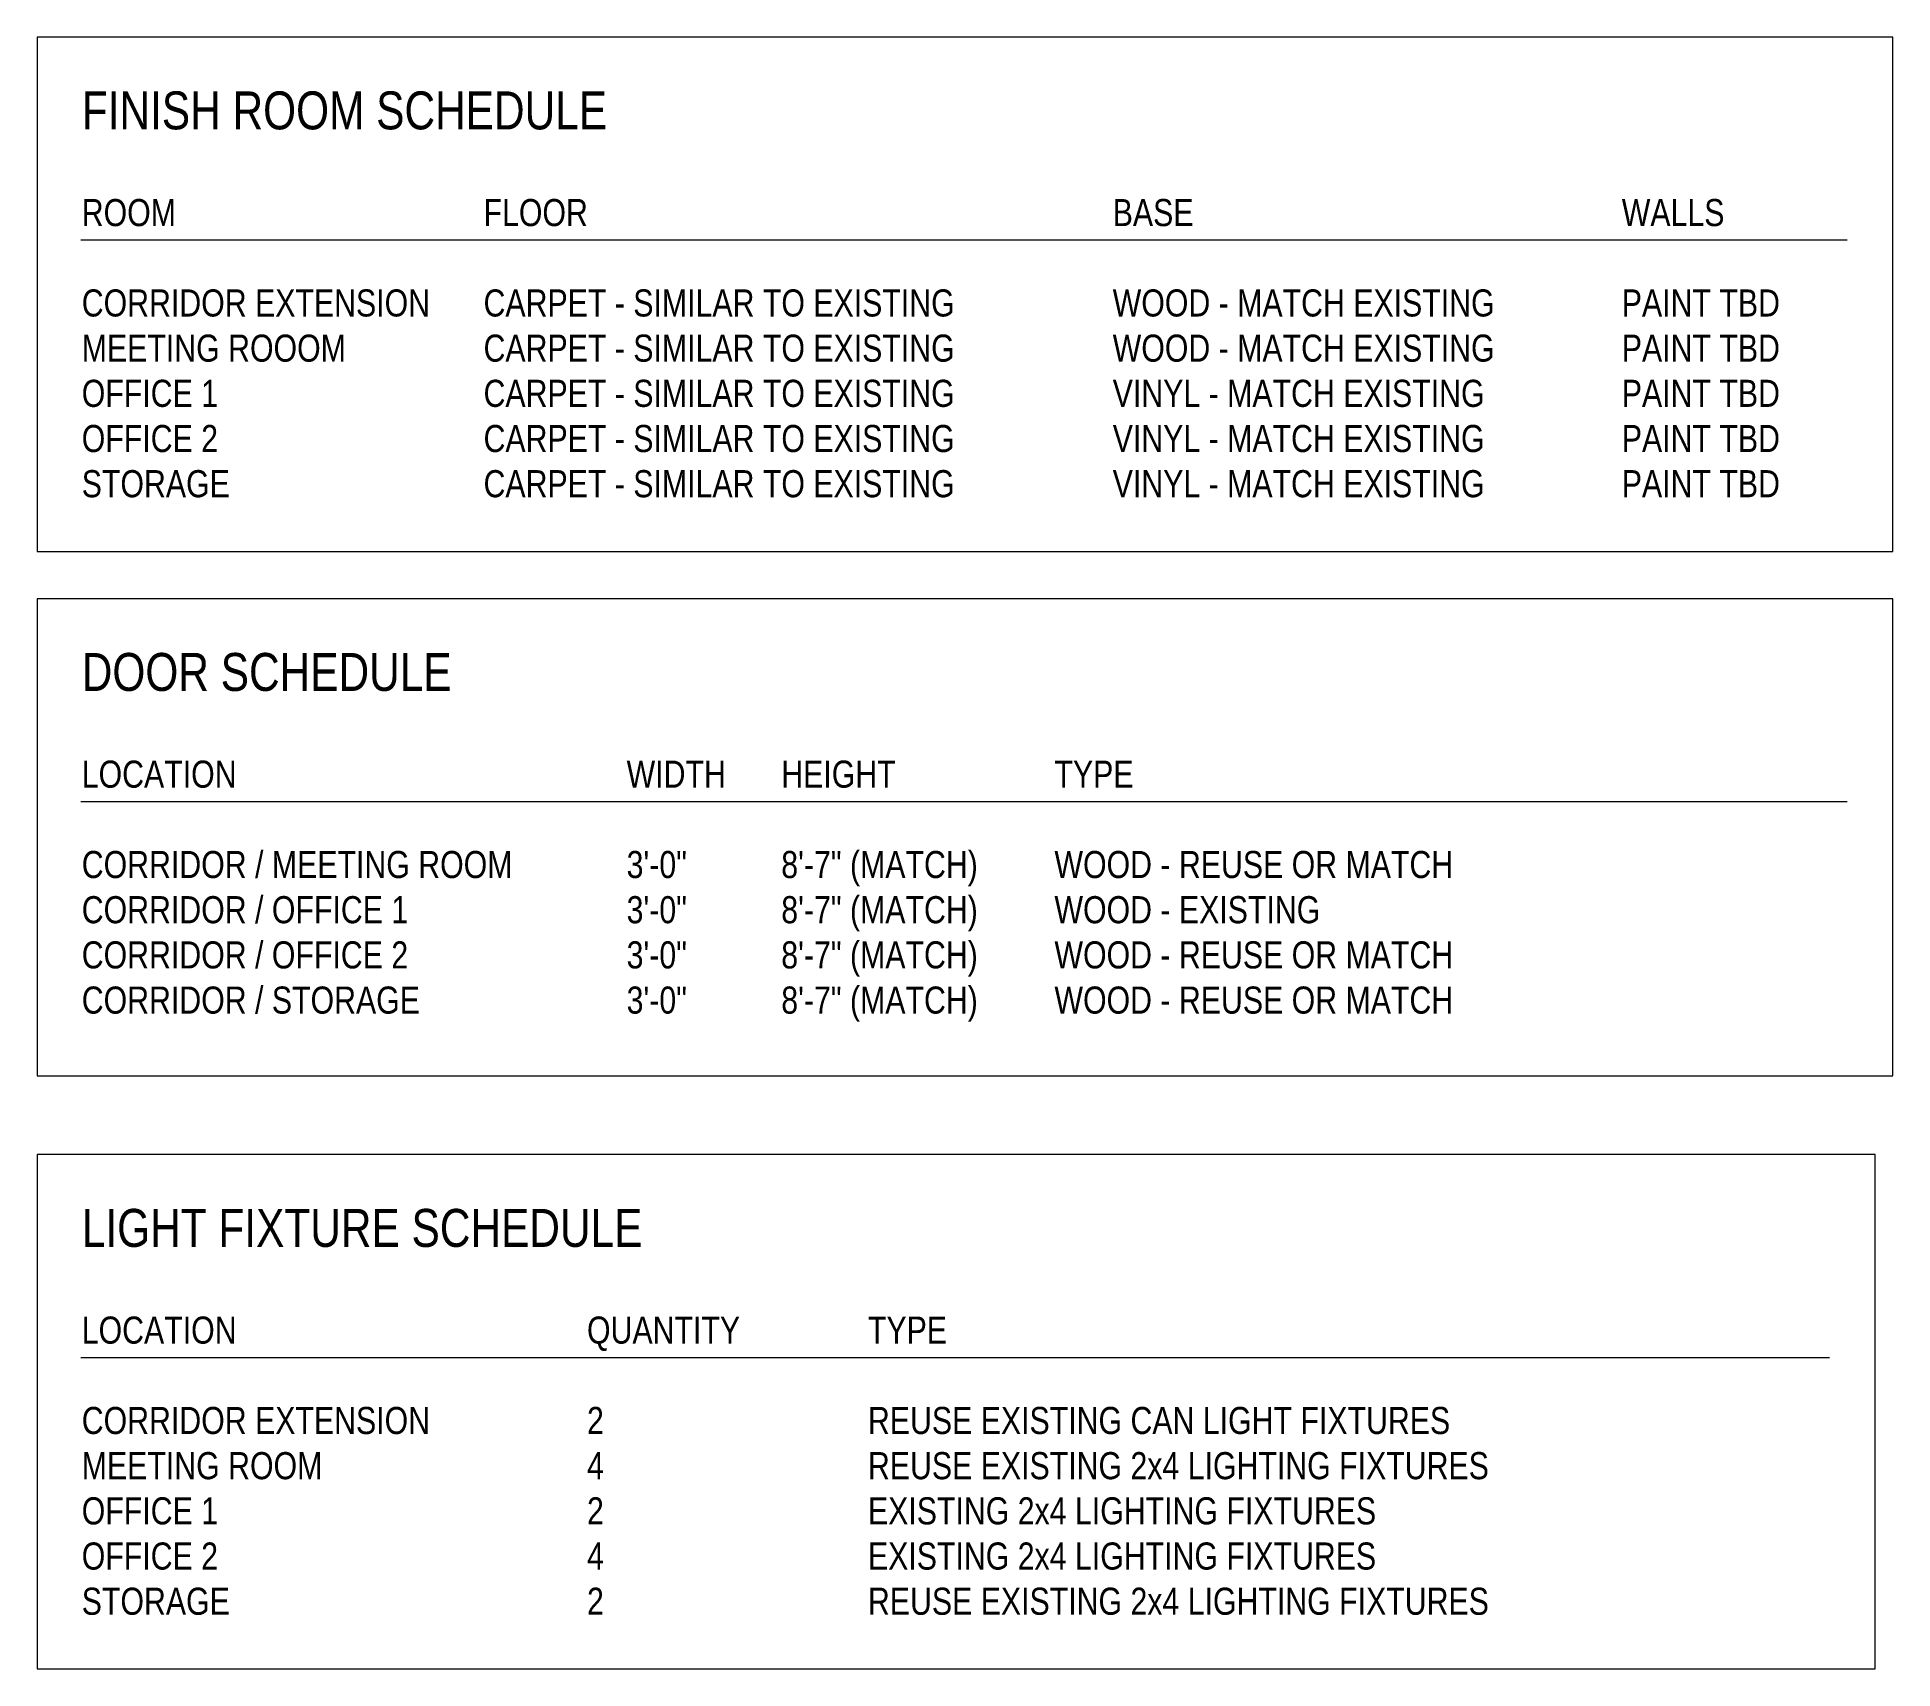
# Model space of a CAD drawing. Header units: inches. Extents: x -2978 to 4308, y -21 to 2608.
# Drawn here: x -382 to -39.6, y 1724.2 to 2025.2 of the extents above; entities that cross this region are included whole.
import ezdxf

# ---------------------------------------------------------------- set-up
doc = ezdxf.new("R2010")
doc.units = ezdxf.units.IN
doc.header["$LTSCALE"] = 0.2
doc.header["$MEASUREMENT"] = 0
doc.layers.add('Annotations', color=40, linetype='CONTINUOUS', lineweight=5)
doc.styles.get("Standard").update_dxf_attribs({"font": 'arial.ttf', "width": 0.8})

msp = doc.modelspace()

# ---------------------------------------------------------------- texts
at = {"layer": 'Annotations', "attachment_point": 1}
for s, insert, char_height, width in [('{FINISH ROOM SCHEDULE}', (-373.729, 2015.179), 7, 237.29826), ('{ROOM\\P\\PCORRIDOR EXTENSION\\PMEETING ROOOM\\POFFICE 1\\POFFICE 2\\PSTORAGE}', (-373.729, 1995.331), 5, 237.29826), ('{FLOOR\\P\\PCARPET - SIMILAR TO EXISTING\\PCARPET - SIMILAR TO EXISTING\\PCARPET - SIMILAR TO EXISTING\\PCARPET - SIMILAR TO EXISTING\\PCARPET - SIMILAR TO EXISTING}', (-299.599, 1995.331), 5, 237.29826), ('{BASE\\P\\PWOOD - MATCH EXISTING\\PWOOD - MATCH EXISTING\\PVINYL - MATCH EXISTING\\PVINYL - MATCH EXISTING\\PVINYL - MATCH EXISTING}', (-183.521, 1995.331), 5, 237.29826), ('{WALLS\\P\\PPAINT TBD\\PPAINT TBD\\PPAINT TBD\\PPAINT TBD\\PPAINT TBD}', (-89.597, 1995.331), 5, 237.29826), ('{DOOR SCHEDULE}', (-373.729, 1911.596), 7, 237.29826), ('{LOCATION\\P\\PCORRIDOR / MEETING ROOM\\PCORRIDOR / OFFICE 1\\PCORRIDOR / OFFICE 2\\PCORRIDOR / STORAGE}', (-373.729, 1891.749), 5, 237.29826), ('{WIDTH\\P\\P3\'-0"\\P3\'-0"\\P3\'-0"\\P3\'-0"}', (-273.202, 1891.749), 5, 237.29826), ('{HEIGHT\\P\\P8\'-7" (MATCH)\\P8\'-7" (MATCH)\\P8\'-7" (MATCH)\\P8\'-7" (MATCH)}', (-244.669, 1891.749), 5, 237.29826), ('{TYPE\\P\\PWOOD - REUSE OR MATCH\\PWOOD - EXISTING\\PWOOD - REUSE OR MATCH\\PWOOD - REUSE OR MATCH}', (-194.269, 1891.749), 5, 237.29826), ('{LIGHT FIXTURE SCHEDULE}', (-373.729, 1809.049), 7, 237.29826), ('{LOCATION\\P\\PCORRIDOR EXTENSION\\PMEETING ROOM\\POFFICE 1\\POFFICE 2\\PSTORAGE}', (-373.729, 1789.202), 5, 237.29826), ('{QUANTITY\\P\\P2\\P4\\P2\\P4\\P2}', (-280.511, 1789.202), 5, 237.29826), ('{TYPE\\P\\PREUSE EXISTING CAN LIGHT FIXTURES\\PREUSE EXISTING 2x4 LIGHTING FIXTURES\\PEXISTING 2x4 LIGHTING FIXTURES\\PEXISTING 2x4 LIGHTING FIXTURES\\PREUSE EXISTING 2x4 LIGHTING FIXTURES}', (-228.676, 1789.202), 5, 429.28405)]:
    msp.add_mtext(s, dxfattribs=dict(at, insert=insert, char_height=char_height, width=width))

# ---------------------------------------------------------------- linework, layer by layer
at = {"layer": 'Annotations'}
for p, q in [((-48.029, 1987.73), (-373.917, 1987.73)), ((-48.029, 1884.148), (-373.917, 1884.148)), ((-51.273, 1781.601), (-373.917, 1781.601))]:
    msp.add_line(p, q, dxfattribs=at)
for points in [[(-381.963, 2025.193), (-381.963, 1930.343), (-39.58, 1930.343), (-39.58, 2025.193)], [(-381.963, 1921.61), (-381.963, 1833.59), (-39.58, 1833.59), (-39.58, 1921.61)], [(-381.963, 1819.064), (-381.963, 1724.213), (-42.823, 1724.213), (-42.823, 1819.064)]]:
    msp.add_lwpolyline(points, close=True, dxfattribs=at)

msp.set_redraw_order([(e.dxf.handle, doc.entitydb.next_handle()) for e in msp.query("TEXT MTEXT ATTDEF DIMENSION ARC_DIMENSION")])  # texts and dimensions are drawn at this point

doc.saveas('drawing.dxf')
